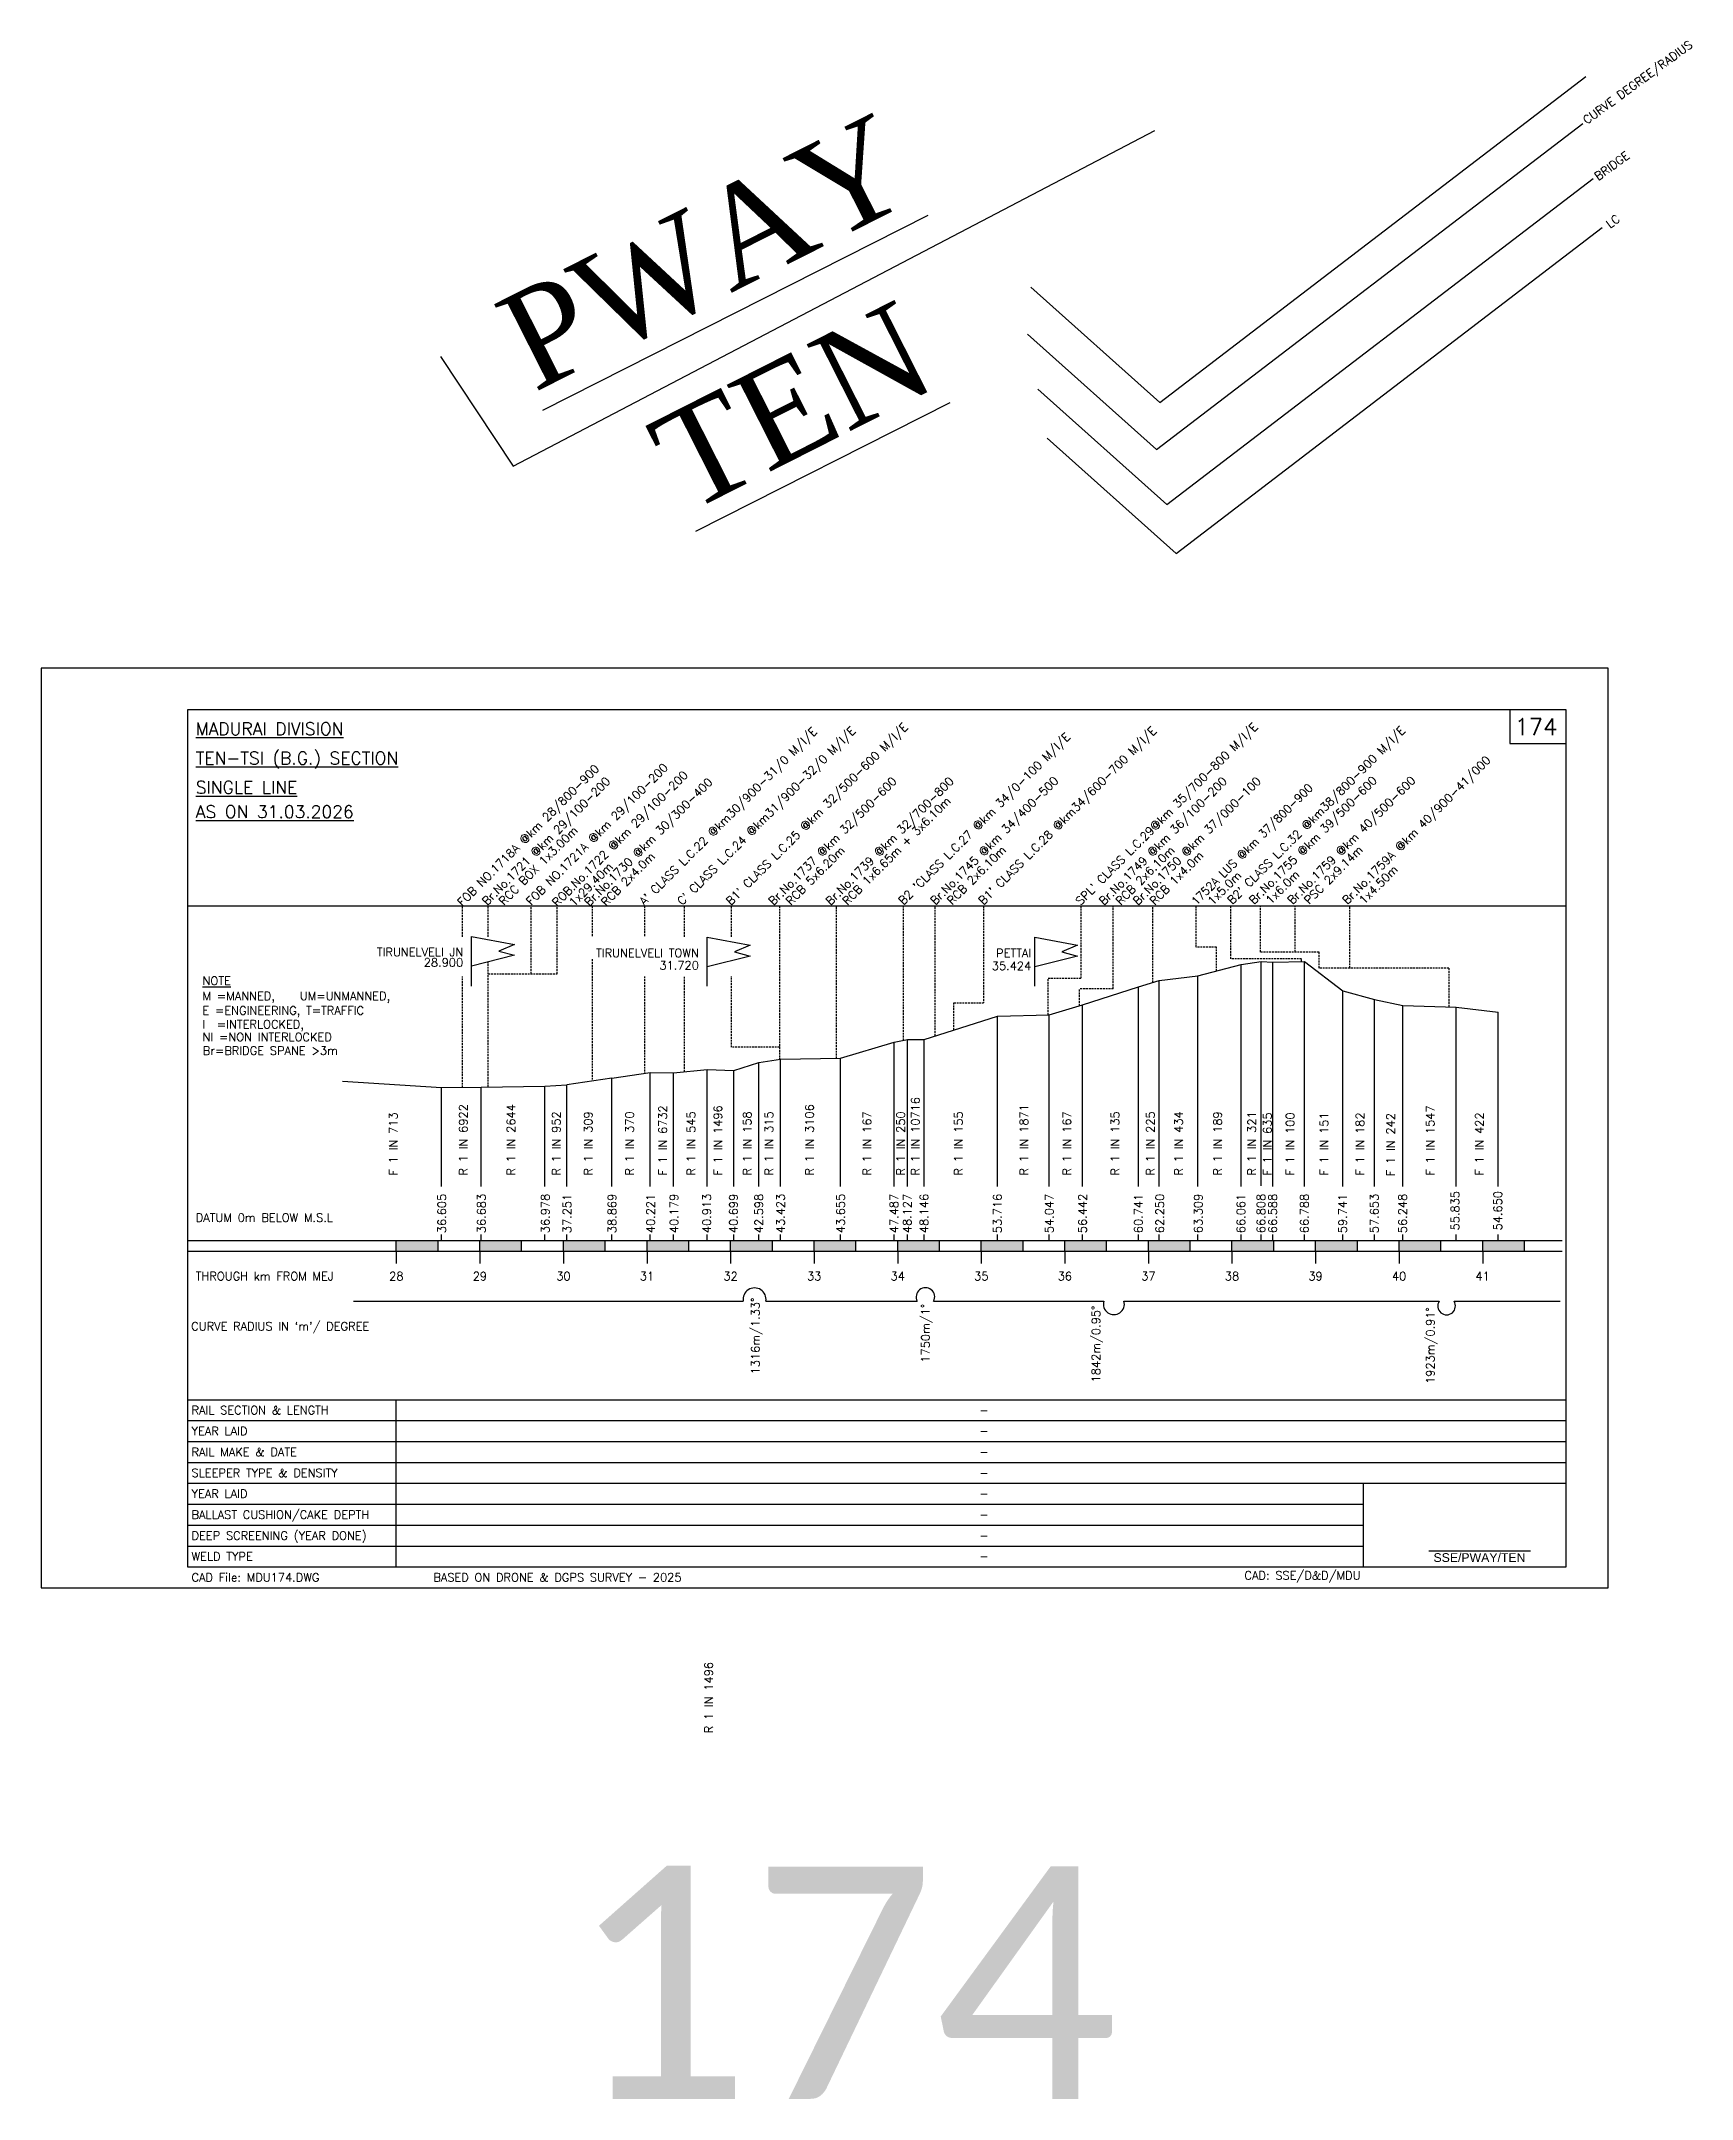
# Model space of a CAD drawing. Header units: feet. Extents: x 518 to 4809, y -2385 to -1535.
# Drawn here: x 3140.7 to 3535.7, y -2370.8 to -1878.5 of the extents above; entities that cross this region are included whole.
import ezdxf
from ezdxf.enums import TextEntityAlignment as Align

# ---------------------------------------------------------------- set-up
doc = ezdxf.new("R2010")
doc.units = ezdxf.units.FT
doc.header["$LTSCALE"] = 12
doc.header["$MEASUREMENT"] = 0
doc.linetypes.add('HIDDEN', pattern=[0.375, 0.25, -0.125])
doc.layers.get('0').update_dxf_attribs({"linetype": 'CONTINUOUS'})
doc.layers.add('1. Text', color=7, linetype='CONTINUOUS')
doc.layers.add('3 - Layout text', color=7, linetype='CONTINUOUS')
doc.styles.add('Legend', font='calibri.ttf')
doc.styles.add('RS', font='romans')
doc.styles.get("Standard").update_dxf_attribs({"font": 'ROMANS'})
doc.styles.add('TI', font='times.ttf')
doc.styles.add('yard', font='arial.ttf')

msp = doc.modelspace()

# ---------------------------------------------------------------- texts
at = {"style": 'RS'}
for s, rotation, p in [('CURVE DEGREE/RADIUS', 36.2405253, (3510.60862, -1898.48558)), ('BRIDGE', 36.2405253, (3513.37175, -1911.9296)), ('LC', 36.2405253, (3516.12069, -1923.37922)), ('FOB NO.1718A @km 28/800-900', 45, (3241.49269, -2085.65202)), ('FOB NO.1721A @km 29/100-200', 45, (3257.9483, -2085.39136)), ('Br.No.1721 @km 29/100-200', 45, (3247.43038, -2085.39136)), ('ROB.No.1722 @km 29/100-200', 45, (3264.1917, -2085.70417)), ('RCC BOX 1x3.00m', 45, (3251.43038, -2085.39136)), ('1x29.40m', 45, (3268.1917, -2085.70417)), ('R 1 IN 10716', 90, (3350.90959, -2149.87266)), ('F 1 IN 713', 90, (3225.95001, -2149.87266)), ('R 1 IN 6922', 90, (3242.70456, -2149.87266)), ('R 1 IN 2644', 90, (3254.11989, -2149.87266)), ('R 1 IN 952', 90, (3264.97263, -2149.87266)), ('R 1 IN 309', 90, (3272.60853, -2149.87266)), ('R 1 IN 370', 90, (3282.50836, -2149.87266)), ('F 1 IN 6732', 90, (3290.44378, -2149.87266)), ('R 1 IN 545', 90, (3297.24808, -2149.87266)), ('F 1 IN 1496', 90, (3303.63706, -2149.87266)), ('R 1 IN 158', 90, (3310.65866, -2149.87266)), ('R 1 IN 315', 90, (3315.85868, -2149.87266)), ('R 1 IN 3106', 90, (3325.57662, -2149.87266)), ('R 1 IN 167', 90, (3339.32119, -2149.87266)), ('R 1 IN 250', 90, (3347.39679, -2149.87266)), ('R 1 IN 155', 90, (3361.22195, -2149.87266)), ('R 1 IN 1871', 90, (3376.8794, -2149.87266)), ('R 1 IN 167', 90, (3387.16301, -2149.87266)), ('R 1 IN 135', 90, (3398.71856, -2149.87266)), ('R 1 IN 225', 90, (3407.16133, -2149.87266)), ('R 1 IN 434', 90, (3413.90486, -2149.87266)), ('R 1 IN 189', 90, (3423.22597, -2149.87266)), ('R 1 IN 321', 90, (3431.42935, -2149.87266)), ('F 1 IN 635', 90, (3435.16161, -2149.87266)), ('F 1 IN 100', 90, (3440.59791, -2149.87266)), ('F 1 IN 151', 90, (3448.72524, -2149.87266)), ('F 1 IN 182', 90, (3457.34566, -2149.87266)), ('F 1 IN 242', 90, (3464.62452, -2150.03369)), ('F 1 IN 1547', 90, (3474.11481, -2149.9182)), ('F 1 IN 422', 90, (3485.89829, -2149.87266)), ('36.605', 90, (3237.57281, -2163.68307)), ('36.683', 90, (3247.05899, -2163.68307)), ('36.978', 90, (3262.33551, -2163.68307)), ('37.251', 90, (3267.54499, -2163.68307)), ('38.869', 90, (3278.31719, -2163.68307)), ('40.221', 90, (3287.53499, -2163.68307)), ('40.179', 90, (3293.13499, -2163.68307)), ('40.913', 90, (3300.9876, -2163.68307)), ('40.699', 90, (3307.37658, -2163.68307)), ('42.598', 90, (3313.43483, -2163.68307)), ('43.423', 90, (3318.63485, -2163.68307)), ('43.655', 90, (3333.00763, -2163.68307)), ('47.487', 90, (3345.80765, -2163.68307)), ('48.127', 90, (3348.95419, -2163.68307)), ('48.146', 90, (3352.98087, -2163.68307)), ('53.716', 90, (3370.54887, -2163.68307)), ('54.047', 90, (3382.94889, -2163.68307)), ('56.442', 90, (3390.91347, -2163.68307)), ('60.741', 90, (3404.27409, -2163.68307)), ('62.250', 90, (3409.40929, -2163.68307)), ('63.309', 90, (3418.60931, -2163.68307)), ('66.061', 90, (3428.81471, -2163.68307)), ('66.808', 90, (3433.61471, -2163.68307)), ('66.588', 90, (3436.41471, -2163.68307)), ('66.788', 90, (3444.01473, -2163.68307)), ('59.741', 90, (3453.14791, -2163.68307)), ('57.653', 90, (3460.74793, -2163.68307)), ('56.248', 90, (3467.50711, -2163.68307)), ('55.835', 90, (3480.07959, -2163.0144)), ('54.650', 90, (3490.30489, -2163.0144))]:
    msp.add_text(s, height=2, rotation=rotation, dxfattribs=at).set_placement(p)
at = {"linetype": 'Continuous'}
for s, height, rotation, style, p in [('%%UPWAY', 23.230457, 26.8471156, 'TI', (3258.68967, -1962.62072)), ('%%UTEN', 23.230457, 26.8471156, 'TI', (3295.24788, -1991.58079)), ("A' CLASS L.C.22 @km30/900-31/0 M/I/E", 2, 45, 'RS', (3285.04963, -2085.38179)), ("C' CLASS L.C.24 @km31/900-32/0 M/I/E", 2, 45, 'RS', (3294.10408, -2085.38179)), ("B1' CLASS L.C.25 @km 32/500-600 M/I/E", 2, 45, 'RS', (3305.77503, -2085.38179)), ("B1' CLASS L.C.28 @km34/600-700 M/I/E", 2, 45, 'RS', (3366.21427, -2085.2775)), ("SPL' CLASS L.C.29@km 35/700-800 M/I/E", 2, 45, 'RS', (3389.45489, -2085.38179)), ("B2' CLASS L.C.32 @km38/800-900 M/I/E", 2, 45, 'RS', (3425.76246, -2085.16256)), ("B2 'CLASS L.C.27 @km 34/0-100 M/I/E ", 2, 45, 'RS', (3347.05577, -2085.2775)), ('Br.No.1759A @km 40/900-41/000', 2, 45, 'RS', (3453.269, -2085.16256)), ('Br.No.1730 @km 30/300-400 ', 2, 45, 'RS', (3271.88426, -2085.62299)), ('Br.No.1737 @km 32/500-600', 2, 45, 'RS', (3315.96955, -2085.38179)), ('Br.No.1739 @km 32/700-800', 2, 45, 'RS', (3329.63148, -2085.38179)), ('Br.No.1745 @km 34/400-500 ', 2, 45, 'RS', (3354.68367, -2085.2775)), ('Br.No.1749 @km 36/100-200 ', 2, 45, 'RS', (3395.04197, -2085.35832)), ('Br.No.1750 @km 37/000-100 ', 2, 45, 'RS', (3403.17748, -2085.35832)), ('Br.No.1755 @km 39/500-600', 2, 45, 'RS', (3430.94086, -2085.16256)), ('Br.No.1759 @km 40/500-600', 2, 45, 'RS', (3440.14995, -2085.16256)), ('RCB 1x6.65m + 3x6.10m', 2, 45, 'RS', (3333.63148, -2085.38179)), ('RCB 5x6.20m', 2, 45, 'RS', (3320.11268, -2085.38179)), ('RCB 2x6.10m', 2, 45, 'RS', (3358.68367, -2085.2775)), ('RCB 2x6.10m', 2, 45, 'RS', (3399.04197, -2085.35832)), ('PSC 2x9.14m', 2, 45, 'RS', (3444.14995, -2085.16256)), ('RCB 2x4.0m', 2, 45, 'RS', (3275.88426, -2085.62299)), ('RCB 1x4.0m', 2, 45, 'RS', (3407.17748, -2085.35832)), ('1x4.50m', 2, 45, 'RS', (3457.269, -2085.16256)), ('1x5.0m', 2, 45, 'RS', (3421.036, -2085.35832)), ('1x6.0m', 2, 45, 'RS', (3434.94086, -2085.16256))]:
    msp.add_text(s, height=height, rotation=rotation, dxfattribs=dict(at, style=style)).set_placement(p)
at = {"linetype": 'Continuous', "style": 'RS'}
for s, height, p in [('%%uMADURAI DIVISION', 3, (3177.68367, -2044.51148)), ('%%UTEN-TSI (B.G.) SECTION', 3, (3177.68367, -2051.51148)), ('%%USINGLE LINE', 3, (3177.68367, -2058.51148)), ('%%UAS ON 31.03.2026', 3, (3177.68367, -2064.3462)), ('DATUM 0m BELOW M.S.L', 2, (3177.68367, -2160.95579)), ('THROUGH km FROM MEJ', 2, (3177.68367, -2174.95579)), ("CURVE RADIUS IN `m'/ DEGREE", 2, (3176.59988, -2186.93694)), ('RAIL SECTION & LENGTH', 2, (3176.68367, -2207.01148)), ('YEAR LAID', 2, (3176.68367, -2212.01148)), ('RAIL MAKE & DATE', 2, (3176.68367, -2217.01148)), ('SLEEPER TYPE & DENSITY', 2, (3176.68367, -2222.01148)), ('YEAR LAID', 2, (3176.68367, -2227.01148)), ('BALLAST CUSHION/CAKE DEPTH', 2, (3176.68367, -2232.01148)), ('DEEP SCREENING (YEAR DONE)', 2, (3176.68367, -2237.01148)), ('WELD TYPE', 2, (3176.68367, -2242.01148)), ('CAD File: MDU174.DWG', 2, (3176.68367, -2247.01148))]:
    msp.add_text(s, height=height, dxfattribs=at).set_placement(p)
for s, height, p in [('174', 4, (3498.43367, -2042.51148)), ('-', 2, (3366.3335, -2205.99263)), ('-', 2, (3366.3335, -2210.99263)), ('-', 2, (3366.3335, -2215.99263)), ('-', 2, (3366.3335, -2220.99263)), ('-', 2, (3366.3335, -2225.99263)), ('-', 2, (3366.3335, -2230.99263)), ('-', 2, (3366.3335, -2235.99263)), ('-', 2, (3366.3335, -2240.99263))]:
    msp.add_text(s, height=height, dxfattribs=at).set_placement(p, align=Align.MIDDLE)
at = {"linetype": 'Continuous', "style": 'RS', "width": 0.95}
msp.add_text('1752A LUS @km 37/800-900 ', height=2, rotation=45, dxfattribs=at).set_placement((3417.15893, -2085.38179))
at = {"linetype": 'Continuous', "style": 'RS'}
for s, p in [('TIRUNELVELI JN', (3241.68367, -2097.43654)), ('TIRUNELVELI TOWN', (3298.08367, -2097.6352)), ('PETTAI', (3377.62502, -2097.67933)), (' 28.900', (3241.68367, -2099.90191)), (' 31.720', (3298.08367, -2100.6019)), (' 35.424', (3377.62502, -2100.72392))]:
    msp.add_text(s, height=2, dxfattribs=at).set_placement(p, align=Align.RIGHT)
at = {"style": 'RS'}
for s, p in [('%%uNOTE', (3179.31545, -2104.29973)), ('M =MANNED,   UM=UNMANNED,', (3179.31545, -2107.92667)), ('E =ENGINEERING, T=TRAFFIC', (3179.31545, -2111.39927)), ('I  =INTERLOCKED,', (3179.31545, -2114.69562)), ('NI =NON INTERLOCKED', (3179.31545, -2117.74045)), ('Br=BRIDGE SPANE >3m', (3179.37431, -2121.00023))]:
    msp.add_text(s, height=2, dxfattribs=at).set_placement(p)
at = {"linetype": 'Continuous', "style": 'RS'}
for s, p in [('28', (3225.68367, -2174.95579)), ('29', (3245.68367, -2174.95579)), ('30', (3265.68367, -2174.95579)), ('31', (3285.68367, -2174.95579)), ('32', (3305.68367, -2174.95579)), ('33', (3325.68367, -2174.95579)), ('34', (3345.68367, -2174.95579)), ('35', (3365.68367, -2174.95579)), ('36', (3385.68367, -2174.95579)), ('37', (3405.68367, -2174.95579)), ('38', (3425.68367, -2174.95579)), ('39', (3445.68367, -2174.95579)), ('40', (3465.68367, -2174.95579)), ('41', (3485.68367, -2174.95579))]:
    msp.add_text(s, height=2, dxfattribs=at).set_placement(p, align=Align.CENTER)
for s, p in [('1316m/1.33%%D', (3312.63171, -2179.09513)), ('1750m/1%%D', (3353.32367, -2180.57922)), ('1842m/0.95%%D', (3394.13345, -2181.02938)), ('1923m/0.91%%D', (3474.16094, -2181.38913))]:
    msp.add_text(s, height=2, rotation=90, dxfattribs=at).set_placement(p, align=Align.RIGHT)
at = {"color": 1, "style": 'RS'}
msp.add_text('R 1 IN 1496', height=2, rotation=90, dxfattribs=at).set_placement((3301.4368, -2283.31685))
at = {"style": 'Legend'}
msp.add_text('174', height=55.574249, dxfattribs=at).set_placement((3332.55064, -2342.8923), align=Align.MIDDLE)
at = {"layer": '1. Text', "insert": (3473.90649, -2240.22382), "char_height": 2.1, "width": 23.8343697, "attachment_point": 1, "style": 'yard'}
msp.add_mtext('SSE/PWAY/TEN', dxfattribs=at)
at = {"layer": '3 - Layout text', "char_height": 2, "attachment_point": 1}
for s, insert, width in [('CAD: SSE/D&D/MDU', (3428.67159, -2244.53706), 30.972381), ('BASED ON DRONE & DGPS SURVEY - 2025', (3234.53933, -2245.00903), 72.2632845)]:
    msp.add_mtext(s, dxfattribs=dict(at, insert=insert, width=width))

# ---------------------------------------------------------------- blocks, each defined once
blk = doc.blocks.new('BORDER')
for p, q in [((1, 1), (0, 1)), ((0, 1), (0, 0)), ((1, 0), (1, 1)), ((0, 0), (1, 0))]:
    blk.add_line(p, q)

# ---------------------------------------------------------------- linework, layer by layer
at = {"color": 2}
for p, q in [((3408.38254, -1964.93911), (3510.39439, -1886.96016)), ((3407.62431, -1976.19336), (3509.63615, -1898.21441)), ((3410.09306, -1989.35405), (3512.10491, -1911.3751)), ((3412.29679, -2001.10191), (3514.30864, -1923.12295)), ((3377.52514, -1937.34876), (3408.38254, -1964.93911)), ((3376.7669, -1948.60301), (3407.62431, -1976.19336)), ((3379.23566, -1961.76369), (3410.09306, -1989.35405)), ((3381.43939, -1973.51155), (3412.29679, -2001.10191))]:
    msp.add_line(p, q, dxfattribs=at)
at = {"linetype": 'Continuous'}
for p, q in [((3492.18367, -2038.51148), (3492.18367, -2046.51148)), ((3492.18367, -2046.51148), (3505.68367, -2046.51148)), ((3175.68367, -2085.35832), (3505.68367, -2085.35832)), ((3342.10125, -2085.38179), (3342.10125, -2085.38179)), ((3175.68367, -2165.45579), (3504.68367, -2165.45579)), ((3225.68367, -2167.95579), (3225.68367, -2165.45579)), ((3235.68367, -2167.95579), (3235.68367, -2165.45579)), ((3245.68367, -2167.95579), (3245.68367, -2165.45579)), ((3255.68367, -2167.95579), (3255.68367, -2165.45579)), ((3265.68367, -2167.95579), (3265.68367, -2165.45579)), ((3275.68367, -2167.95579), (3275.68367, -2165.45579)), ((3285.68367, -2167.95579), (3285.68367, -2165.45579)), ((3295.68367, -2167.95579), (3295.68367, -2165.45579)), ((3305.68367, -2167.95579), (3305.68367, -2165.45579)), ((3315.68367, -2167.95579), (3315.68367, -2165.45579)), ((3325.68367, -2167.95579), (3325.68367, -2165.45579)), ((3335.68367, -2167.95579), (3335.68367, -2165.45579)), ((3345.68367, -2167.95579), (3345.68367, -2165.45579)), ((3355.68367, -2167.95579), (3355.68367, -2165.45579)), ((3365.68367, -2167.95579), (3365.68367, -2165.45579)), ((3375.68367, -2167.95579), (3375.68367, -2165.45579)), ((3385.68367, -2167.95579), (3385.68367, -2165.45579)), ((3395.68367, -2167.95579), (3395.68367, -2165.45579)), ((3405.68367, -2167.95579), (3405.68367, -2165.45579)), ((3415.68367, -2167.95579), (3415.68367, -2165.45579)), ((3425.68367, -2167.95579), (3425.68367, -2165.45579)), ((3435.68367, -2167.95579), (3435.68367, -2165.45579)), ((3445.68367, -2167.95579), (3445.68367, -2165.45579)), ((3455.68367, -2167.95579), (3455.68367, -2165.45579)), ((3465.68367, -2167.95579), (3465.68367, -2165.45579)), ((3475.68367, -2167.95579), (3475.68367, -2165.45579)), ((3485.68367, -2167.95579), (3485.68367, -2165.45579)), ((3485.68367, -2167.95579), (3485.68367, -2165.45579)), ((3495.68367, -2167.95579), (3495.68367, -2165.45579)), ((3175.68367, -2167.95579), (3504.68367, -2167.95579)), ((3225.68367, -2167.95579), (3225.68367, -2170.95579)), ((3245.68367, -2167.95579), (3245.68367, -2170.95579)), ((3265.68367, -2167.95579), (3265.68367, -2170.95579)), ((3285.68367, -2167.95579), (3285.68367, -2170.95579)), ((3305.68367, -2167.95579), (3305.68367, -2170.95579)), ((3325.68367, -2167.95579), (3325.68367, -2170.95579)), ((3345.68367, -2167.95579), (3345.68367, -2170.95579)), ((3365.68367, -2167.95579), (3365.68367, -2170.95579)), ((3385.68367, -2167.95579), (3385.68367, -2170.95579)), ((3405.68367, -2167.95579), (3405.68367, -2170.95579)), ((3425.68367, -2167.95579), (3425.68367, -2170.95579)), ((3445.68367, -2167.95579), (3445.68367, -2170.95579)), ((3465.68367, -2167.95579), (3465.68367, -2170.95579)), ((3485.68367, -2167.95579), (3485.68367, -2170.95579)), ((3215.42089, -2179.95579), (3308.72367, -2179.95579)), ((3314.12367, -2179.95579), (3350.36367, -2179.95579)), ((3354.28367, -2179.95579), (3395.00367, -2179.95579)), ((3399.82367, -2179.95579), (3475.26367, -2179.95579)), ((3478.82367, -2179.95579), (3504.25204, -2179.95579)), ((3175.68367, -2203.51148), (3505.68367, -2203.51148)), ((3225.68367, -2243.51148), (3225.68367, -2203.51148)), ((3175.68367, -2208.51148), (3505.68367, -2208.51148)), ((3175.68367, -2213.51148), (3505.68367, -2213.51148)), ((3175.68367, -2218.51148), (3505.68367, -2218.51148)), ((3175.68367, -2223.51148), (3505.68367, -2223.51148)), ((3175.68367, -2228.51148), (3457.14319, -2228.51148)), ((3175.68367, -2233.51148), (3457.14319, -2233.51148)), ((3175.68367, -2238.51148), (3457.14319, -2238.51148))]:
    msp.add_line(p, q, dxfattribs=at)
at = {"linetype": 'HIDDEN', "ltscale": 0.15}
for p, q in [((3241.49269, -2092.77857), (3241.49269, -2085.35832)), ((3247.68367, -2092.77857), (3247.68367, -2085.35832)), ((3257.9483, -2101.61507), (3257.9483, -2085.35832)), ((3264.1917, -2101.61507), (3264.1917, -2085.35832)), ((3272.55867, -2085.38179), (3272.55867, -2092.77857)), ((3285.05867, -2085.38179), (3285.05867, -2092.77857)), ((3294.6924, -2092.77857), (3294.6924, -2085.38179)), ((3305.9304, -2092.77857), (3305.9304, -2085.38179)), ((3317.37353, -2085.38179), (3317.37353, -2122.07525)), ((3331.04031, -2121.81647), (3331.04031, -2085.38179)), ((3347.05577, -2117.51527), (3347.05577, -2085.35832)), ((3354.68367, -2116.45589), (3354.68367, -2085.35832)), ((3366.18029, -2085.35832), (3366.18029, -2108.57367)), ((3389.5253, -2085.35832), (3389.5253, -2102.63138)), ((3397.26155, -2105.21803), (3397.26155, -2085.38179)), ((3406.72222, -2103.67996), (3406.72222, -2085.35832)), ((3417.08916, -2095.25738), (3417.08916, -2085.38179)), ((3425.39608, -2098.0002), (3425.39608, -2085.38179)), ((3432.48968, -2096.42784), (3432.48968, -2085.38179)), ((3440.79431, -2096.42784), (3440.79431, -2085.38179)), ((3453.91336, -2100.25308), (3453.91336, -2085.38179)), ((3421.94389, -2095.25738), (3417.08916, -2095.25738)), ((3421.94389, -2100.96659), (3421.94389, -2095.25738)), ((3446.51132, -2096.42784), (3432.48968, -2096.42784)), ((3446.51132, -2100.25308), (3446.51132, -2096.42784)), ((3247.68367, -2128.73969), (3247.68367, -2098.77517)), ((3247.68367, -2101.61507), (3264.1917, -2101.61507)), ((3272.55867, -2098.12634), (3272.55867, -2127.28814)), ((3442.30607, -2098.0002), (3425.39608, -2098.0002)), ((3442.30607, -2098.68793), (3442.30607, -2098.0002)), ((3477.55265, -2100.25308), (3446.50529, -2100.25308)), ((3477.55265, -2100.25308), (3477.55265, -2109.56238)), ((3241.49269, -2128.8096), (3241.49269, -2102.25126)), ((3285.05867, -2102.25126), (3285.05867, -2125.43825)), ((3294.6924, -2125.03397), (3294.6924, -2102.25126)), ((3305.9304, -2119.1866), (3305.9304, -2102.25126)), ((3381.68367, -2111.41612), (3381.68367, -2102.63138)), ((3381.68367, -2102.63138), (3389.5253, -2102.63138)), ((3397.26155, -2105.21803), (3389.17847, -2105.21803)), ((3389.17847, -2109.23769), (3389.17847, -2105.21803)), ((3359.12948, -2108.57367), (3366.18029, -2108.57367)), ((3359.12948, -2115.04633), (3359.12948, -2108.57367)), ((3317.37353, -2119.1866), (3305.9304, -2119.1866))]:
    msp.add_line(p, q, dxfattribs=at)
for p, q in [((3417.49327, -2102.14679), (3427.87125, -2099.39479)), ((3427.87125, -2099.39479), (3432.67125, -2098.64779)), ((3427.87125, -2152.53763), (3427.87125, -2099.39479)), ((3432.67125, -2152.38328), (3432.67125, -2098.64779)), ((3432.67125, -2098.64779), (3435.47125, -2098.86779)), ((3435.47125, -2098.86779), (3443.07127, -2098.66779)), ((3435.47125, -2152.53763), (3435.47125, -2098.86779)), ((3443.07127, -2152.53763), (3443.07127, -2098.66779)), ((3443.07127, -2098.66779), (3452.20445, -2105.71412)), ((3389.92305, -2109.01379), (3403.28367, -2104.71779)), ((3403.28367, -2104.71779), (3408.29325, -2103.20579)), ((3403.28367, -2152.53763), (3403.28367, -2104.71779)), ((3408.29325, -2103.20579), (3417.49327, -2102.14679)), ((3408.29325, -2152.53763), (3408.29325, -2103.20579)), ((3417.49327, -2152.53763), (3417.49327, -2102.14679)), ((3452.20445, -2152.53763), (3452.20445, -2105.71412)), ((3452.20445, -2105.71412), (3459.80447, -2107.80279)), ((3351.99045, -2117.30979), (3369.55845, -2111.73979)), ((3369.55845, -2111.73979), (3381.95847, -2111.40879)), ((3369.55845, -2152.53763), (3369.55845, -2111.73979)), ((3381.95847, -2111.40879), (3389.92305, -2109.01379)), ((3381.95847, -2152.53763), (3381.95847, -2111.40879)), ((3389.92305, -2152.53763), (3389.92305, -2109.01379)), ((3459.80447, -2152.53763), (3459.80447, -2107.80279)), ((3459.80447, -2107.80279), (3466.56365, -2109.20779)), ((3466.56365, -2152.53763), (3466.56365, -2109.20779)), ((3466.56365, -2109.20779), (3479.36267, -2109.62079)), ((3479.36267, -2152.53763), (3479.36267, -2109.62079)), ((3479.36267, -2109.62079), (3489.34905, -2110.80579)), ((3489.34905, -2152.53763), (3489.34905, -2110.80579)), ((3332.00765, -2121.80079), (3344.80767, -2117.96379)), ((3344.80767, -2117.96379), (3347.99045, -2117.32879)), ((3344.80767, -2152.53763), (3344.80767, -2117.96379)), ((3347.99045, -2117.32879), (3351.99045, -2117.30979)), ((3347.99045, -2152.53763), (3347.99045, -2117.32879)), ((3351.99045, -2152.53763), (3351.99045, -2117.30979)), ((3277.22805, -2126.58679), (3286.44585, -2125.23479)), ((3286.44585, -2152.53763), (3286.44585, -2125.23479)), ((3286.44585, -2125.23479), (3292.04585, -2125.27679)), ((3292.04585, -2125.27679), (3300.04587, -2124.54279)), ((3292.04585, -2152.53763), (3292.04585, -2125.27679)), ((3300.04587, -2152.53763), (3300.04587, -2124.54279)), ((3300.04587, -2124.54279), (3306.43485, -2124.75679)), ((3306.43485, -2124.75679), (3312.43485, -2122.85879)), ((3306.43485, -2152.53763), (3306.43485, -2124.75679)), ((3312.43485, -2122.85879), (3317.63487, -2122.03379)), ((3312.43485, -2152.53763), (3312.43485, -2122.85879)), ((3317.63487, -2122.03379), (3332.00765, -2121.80079)), ((3317.63487, -2152.53763), (3317.63487, -2122.03379)), ((3332.00765, -2152.53763), (3332.00765, -2121.80079)), ((3212.80195, -2127.27979), (3236.48367, -2128.85079)), ((3236.48367, -2128.85079), (3245.96985, -2128.77279)), ((3236.48367, -2152.53763), (3236.48367, -2128.85079)), ((3245.96985, -2128.77279), (3261.24637, -2128.47779)), ((3245.96985, -2152.53763), (3245.96985, -2128.77279)), ((3261.24637, -2128.47779), (3266.45585, -2128.20479)), ((3261.24637, -2152.53763), (3261.24637, -2128.47779)), ((3277.22805, -2126.58679), (3266.45585, -2128.20479)), ((3266.45585, -2152.53763), (3266.45585, -2128.20479)), ((3277.22805, -2152.53763), (3277.22805, -2126.58679)), ((3236.48367, -2165.45579), (3236.48367, -2163.96771)), ((3245.96985, -2165.45579), (3245.96985, -2163.96771)), ((3261.24637, -2165.45579), (3261.24637, -2163.96771)), ((3266.45585, -2165.45579), (3266.45585, -2163.96771)), ((3277.22805, -2165.45579), (3277.22805, -2163.96771)), ((3286.44585, -2165.45579), (3286.44585, -2163.96771)), ((3292.04585, -2165.45579), (3292.04585, -2163.96771)), ((3300.04587, -2165.45579), (3300.04587, -2163.96771)), ((3306.43485, -2165.45579), (3306.43485, -2163.96771)), ((3312.43485, -2165.45579), (3312.43485, -2163.96771)), ((3317.63487, -2165.45579), (3317.63487, -2163.96771)), ((3332.00765, -2165.45579), (3332.00765, -2163.96771)), ((3344.80767, -2165.45579), (3344.80767, -2163.96771)), ((3347.99045, -2165.45579), (3347.99045, -2163.96771)), ((3351.99045, -2165.45579), (3351.99045, -2163.96771)), ((3369.55845, -2165.45579), (3369.55845, -2163.96771)), ((3381.95847, -2165.45579), (3381.95847, -2163.96771)), ((3389.92305, -2165.45579), (3389.92305, -2163.96771)), ((3403.28367, -2165.45579), (3403.28367, -2163.96771)), ((3408.29325, -2165.45579), (3408.29325, -2163.96771)), ((3417.49327, -2165.45579), (3417.49327, -2163.96771)), ((3427.87125, -2165.45579), (3427.87125, -2163.96771)), ((3432.67125, -2165.45579), (3432.67125, -2163.96771)), ((3435.47125, -2165.45579), (3435.47125, -2163.96771)), ((3443.07127, -2165.45579), (3443.07127, -2163.96771)), ((3452.20445, -2165.45579), (3452.20445, -2163.96771)), ((3459.80447, -2165.45579), (3459.80447, -2163.96771)), ((3466.56365, -2165.45579), (3466.56365, -2163.96771)), ((3479.36267, -2165.45579), (3479.36267, -2163.96771)), ((3489.34905, -2165.45579), (3489.34905, -2163.96771)), ((3457.14319, -2243.51148), (3457.14319, -2223.51148)), ((3472.78198, -2239.63089), (3497.15949, -2239.63089))]:
    msp.add_line(p, q)
msp.add_lwpolyline([(3236.23379, -1953.96643), (3253.65158, -1980.21126), (3407.18669, -1899.90989)])
at = {"linetype": 'Continuous'}
for points in [[(3243.68367, -2104.61879), (3243.68367, -2092.6898), (3253.93367, -2094.5898), (3250.18367, -2096.1898), (3253.93367, -2097.1898), (3243.68367, -2099.7898)], [(3300.08367, -2104.61879), (3300.08367, -2092.88179), (3310.33367, -2094.78179), (3306.58367, -2096.38179), (3310.33367, -2097.38179), (3300.08367, -2099.98179)], [(3378.47817, -2104.61879), (3378.47817, -2092.88179), (3388.72817, -2094.78179), (3384.97817, -2096.38179), (3388.72817, -2097.38179), (3378.47817, -2099.98179)]]:
    msp.add_lwpolyline(points, dxfattribs=at)
for centre, radius, start, end in [((3311.42367, -2179.50412), 2.73752, 350.5032694, 189.4967306), ((3352.32367, -2178.92939), 2.21249, 332.360142, 207.639858), ((3397.41367, -2180.65444), 2.50923, 163.8333236, 16.1666764), ((3477.04367, -2181.09439), 2.11301, 147.3944602, 32.6055398)]:
    msp.add_arc(centre, radius, start, end, dxfattribs=at)
for points in [[(3225.68367, -2167.95579), (3235.68367, -2167.95579), (3225.68367, -2165.45579), (3235.68367, -2165.45579)], [(3245.68367, -2167.95579), (3255.68367, -2167.95579), (3245.68367, -2165.45579), (3255.68367, -2165.45579)], [(3265.68367, -2167.95579), (3275.68367, -2167.95579), (3265.68367, -2165.45579), (3275.68367, -2165.45579)], [(3285.68367, -2167.95579), (3295.68367, -2167.95579), (3285.68367, -2165.45579), (3295.68367, -2165.45579)], [(3305.68367, -2167.95579), (3315.68367, -2167.95579), (3305.68367, -2165.45579), (3315.68367, -2165.45579)], [(3325.68367, -2167.95579), (3335.68367, -2167.95579), (3325.68367, -2165.45579), (3335.68367, -2165.45579)], [(3345.68367, -2167.95579), (3355.68367, -2167.95579), (3345.68367, -2165.45579), (3355.68367, -2165.45579)], [(3365.68367, -2167.95579), (3375.68367, -2167.95579), (3365.68367, -2165.45579), (3375.68367, -2165.45579)], [(3385.68367, -2167.95579), (3395.68367, -2167.95579), (3385.68367, -2165.45579), (3395.68367, -2165.45579)], [(3405.68367, -2167.95579), (3415.68367, -2167.95579), (3405.68367, -2165.45579), (3415.68367, -2165.45579)], [(3425.68367, -2167.95579), (3435.68367, -2167.95579), (3425.68367, -2165.45579), (3435.68367, -2165.45579)], [(3445.68367, -2167.95579), (3455.68367, -2167.95579), (3445.68367, -2165.45579), (3455.68367, -2165.45579)], [(3465.68367, -2167.95579), (3475.68367, -2167.95579), (3465.68367, -2165.45579), (3475.68367, -2165.45579)], [(3485.68367, -2167.95579), (3495.68367, -2167.95579), (3485.68367, -2165.45579), (3495.68367, -2165.45579)]]:
    msp.add_solid(points, dxfattribs=at)

# ---------------------------------------------------------------- block references
for p, xscale, yscale, zscale in [((3140.68367, -2248.51148), 375, 220, 375), ((3175.68367, -2243.51148), 330, 205, 330)]:
    msp.add_blockref('BORDER', p, dxfattribs=dict(at, xscale=xscale, yscale=yscale, zscale=zscale))

msp.set_redraw_order([(e.dxf.handle, doc.entitydb.next_handle()) for e in msp.query("TEXT MTEXT ATTDEF DIMENSION ARC_DIMENSION")])  # texts and dimensions are drawn at this point

doc.saveas('drawing.dxf')
